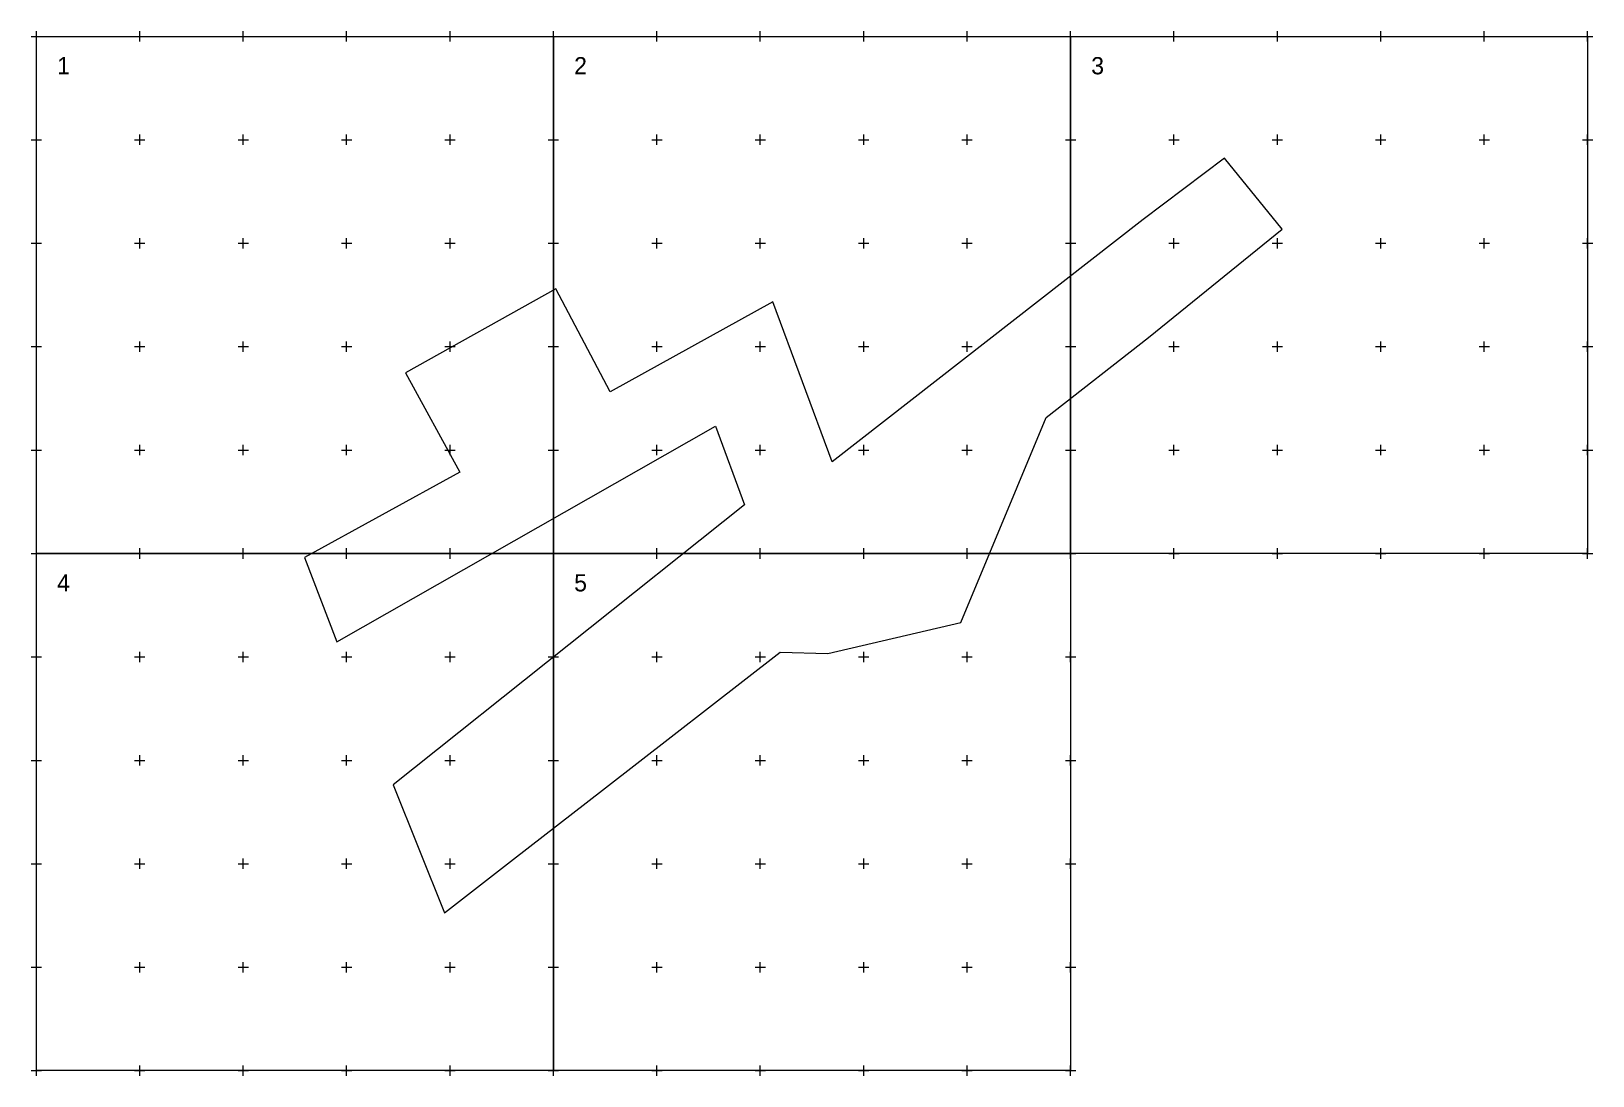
# Model space of a CAD drawing. Header units: metres. Extents: x 247 to 1002, y 13998 to 14502.
import ezdxf
from ezdxf.enums import TextEntityAlignment as Align

# ---------------------------------------------------------------- set-up
doc = ezdxf.new("R2010")
doc.units = ezdxf.units.M
doc.header["$MEASUREMENT"] = 0
for name, color, linetype, lineweight in [('Граница заказа', 7, 'Continuous', 25), ('Координатные кресты', 7, 'Continuous', 25), ('Подписи рамок', 7, 'Continuous', 25), ('Рамки', 7, 'Continuous', 25)]:
    doc.layers.add(name, color=color, linetype=linetype, lineweight=lineweight)
doc.styles.add('Style-RUSSIAN_1251 I 0.00000', font='RUSSIAN_1251.shx')

msp = doc.modelspace()

# ---------------------------------------------------------------- texts
at = {"layer": 'Подписи рамок', "color": 251, "linetype": 'Continuous', "lineweight": 9, "style": 'Style-RUSSIAN_1251 I 0.00000'}
for s, p in [('1', (260, 14490)), ('2', (510, 14490)), ('3', (760, 14490)), ('4', (260, 14240)), ('5', (510, 14240))]:
    msp.add_text(s, height=8.333, dxfattribs=at).set_placement(p, align=Align.TOP_LEFT)

# ---------------------------------------------------------------- blocks, each defined once
blk = doc.blocks.new('KREST')
at = {"layer": 'Координатные кресты', "color": 251, "linetype": 'Continuous', "lineweight": 9}
for p, q in [((-2.5, 0), (2.5, 0)), ((0, -2.5), (0, 2.5))]:
    blk.add_line(p, q, dxfattribs=at)
blk = doc.blocks.new('KREST_1')
at = {"layer": 'Координатные кресты', "color": 251, "linetype": 'Continuous', "lineweight": 9}
for p, q in [((-2.5, 0), (2.5, 0)), ((0, -2.5), (0, 2.5))]:
    blk.add_line(p, q, dxfattribs=at)
blk = doc.blocks.new('KREST_2')
at = {"layer": 'Координатные кресты', "color": 251, "linetype": 'Continuous', "lineweight": 9}
for p, q in [((-2.5, 0), (2.5, 0)), ((0, -2.5), (0, 2.5))]:
    blk.add_line(p, q, dxfattribs=at)
blk = doc.blocks.new('KREST_3')
at = {"layer": 'Координатные кресты', "color": 251, "linetype": 'Continuous', "lineweight": 9}
for p, q in [((-2.5, 0), (2.5, 0)), ((0, -2.5), (0, 2.5))]:
    blk.add_line(p, q, dxfattribs=at)
blk = doc.blocks.new('KREST_4')
at = {"layer": 'Координатные кресты', "color": 251, "linetype": 'Continuous', "lineweight": 9}
for p, q in [((-2.5, 0), (2.5, 0)), ((0, -2.5), (0, 2.5))]:
    blk.add_line(p, q, dxfattribs=at)
blk = doc.blocks.new('KREST_5')
at = {"layer": 'Координатные кресты', "color": 251, "linetype": 'Continuous', "lineweight": 9}
for p, q in [((-2.5, 0), (2.5, 0)), ((0, -2.5), (0, 2.5))]:
    blk.add_line(p, q, dxfattribs=at)
blk = doc.blocks.new('KREST_6')
at = {"layer": 'Координатные кресты', "color": 251, "linetype": 'Continuous', "lineweight": 9}
for p, q in [((-2.5, 0), (2.5, 0)), ((0, -2.5), (0, 2.5))]:
    blk.add_line(p, q, dxfattribs=at)
blk = doc.blocks.new('KREST_7')
at = {"layer": 'Координатные кресты', "color": 251, "linetype": 'Continuous', "lineweight": 9}
for p, q in [((-2.5, 0), (2.5, 0)), ((0, -2.5), (0, 2.5))]:
    blk.add_line(p, q, dxfattribs=at)
blk = doc.blocks.new('KREST_8')
at = {"layer": 'Координатные кресты', "color": 251, "linetype": 'Continuous', "lineweight": 9}
for p, q in [((-2.5, 0), (2.5, 0)), ((0, -2.5), (0, 2.5))]:
    blk.add_line(p, q, dxfattribs=at)
blk = doc.blocks.new('KREST_9')
at = {"layer": 'Координатные кресты', "color": 251, "linetype": 'Continuous', "lineweight": 9}
for p, q in [((-2.5, 0), (2.5, 0)), ((0, -2.5), (0, 2.5))]:
    blk.add_line(p, q, dxfattribs=at)
blk = doc.blocks.new('KREST_10')
at = {"layer": 'Координатные кресты', "color": 251, "linetype": 'Continuous', "lineweight": 9}
for p, q in [((-2.5, 0), (2.5, 0)), ((0, -2.5), (0, 2.5))]:
    blk.add_line(p, q, dxfattribs=at)
blk = doc.blocks.new('KREST_11')
at = {"layer": 'Координатные кресты', "color": 251, "linetype": 'Continuous', "lineweight": 9}
for p, q in [((-2.5, 0), (2.5, 0)), ((0, -2.5), (0, 2.5))]:
    blk.add_line(p, q, dxfattribs=at)
blk = doc.blocks.new('KREST_12')
at = {"layer": 'Координатные кресты', "color": 251, "linetype": 'Continuous', "lineweight": 9}
for p, q in [((-2.5, 0), (2.5, 0)), ((0, -2.5), (0, 2.5))]:
    blk.add_line(p, q, dxfattribs=at)
blk = doc.blocks.new('KREST_13')
at = {"layer": 'Координатные кресты', "color": 251, "linetype": 'Continuous', "lineweight": 9}
for p, q in [((-2.5, 0), (2.5, 0)), ((0, -2.5), (0, 2.5))]:
    blk.add_line(p, q, dxfattribs=at)
blk = doc.blocks.new('KREST_14')
at = {"layer": 'Координатные кресты', "color": 251, "linetype": 'Continuous', "lineweight": 9}
for p, q in [((-2.5, 0), (2.5, 0)), ((0, -2.5), (0, 2.5))]:
    blk.add_line(p, q, dxfattribs=at)
blk = doc.blocks.new('KREST_15')
at = {"layer": 'Координатные кресты', "color": 251, "linetype": 'Continuous', "lineweight": 9}
for p, q in [((-2.5, 0), (2.5, 0)), ((0, -2.5), (0, 2.5))]:
    blk.add_line(p, q, dxfattribs=at)
blk = doc.blocks.new('KREST_16')
at = {"layer": 'Координатные кресты', "color": 251, "linetype": 'Continuous', "lineweight": 9}
for p, q in [((-2.5, 0), (2.5, 0)), ((0, -2.5), (0, 2.5))]:
    blk.add_line(p, q, dxfattribs=at)
blk = doc.blocks.new('KREST_17')
at = {"layer": 'Координатные кресты', "color": 251, "linetype": 'Continuous', "lineweight": 9}
for p, q in [((-2.5, 0), (2.5, 0)), ((0, -2.5), (0, 2.5))]:
    blk.add_line(p, q, dxfattribs=at)
blk = doc.blocks.new('KREST_18')
at = {"layer": 'Координатные кресты', "color": 251, "linetype": 'Continuous', "lineweight": 9}
for p, q in [((-2.5, 0), (2.5, 0)), ((0, -2.5), (0, 2.5))]:
    blk.add_line(p, q, dxfattribs=at)
blk = doc.blocks.new('KREST_19')
at = {"layer": 'Координатные кресты', "color": 251, "linetype": 'Continuous', "lineweight": 9}
for p, q in [((-2.5, 0), (2.5, 0)), ((0, -2.5), (0, 2.5))]:
    blk.add_line(p, q, dxfattribs=at)
blk = doc.blocks.new('KREST_20')
at = {"layer": 'Координатные кресты', "color": 251, "linetype": 'Continuous', "lineweight": 9}
for p, q in [((-2.5, 0), (2.5, 0)), ((0, -2.5), (0, 2.5))]:
    blk.add_line(p, q, dxfattribs=at)
blk = doc.blocks.new('KREST_21')
at = {"layer": 'Координатные кресты', "color": 251, "linetype": 'Continuous', "lineweight": 9}
for p, q in [((-2.5, 0), (2.5, 0)), ((0, -2.5), (0, 2.5))]:
    blk.add_line(p, q, dxfattribs=at)
blk = doc.blocks.new('KREST_22')
at = {"layer": 'Координатные кресты', "color": 251, "linetype": 'Continuous', "lineweight": 9}
for p, q in [((-2.5, 0), (2.5, 0)), ((0, -2.5), (0, 2.5))]:
    blk.add_line(p, q, dxfattribs=at)
blk = doc.blocks.new('KREST_23')
at = {"layer": 'Координатные кресты', "color": 251, "linetype": 'Continuous', "lineweight": 9}
for p, q in [((-2.5, 0), (2.5, 0)), ((0, -2.5), (0, 2.5))]:
    blk.add_line(p, q, dxfattribs=at)
blk = doc.blocks.new('KREST_24')
at = {"layer": 'Координатные кресты', "color": 251, "linetype": 'Continuous', "lineweight": 9}
for p, q in [((-2.5, 0), (2.5, 0)), ((0, -2.5), (0, 2.5))]:
    blk.add_line(p, q, dxfattribs=at)
blk = doc.blocks.new('KREST_25')
at = {"layer": 'Координатные кресты', "color": 251, "linetype": 'Continuous', "lineweight": 9}
for p, q in [((-2.5, 0), (2.5, 0)), ((0, -2.5), (0, 2.5))]:
    blk.add_line(p, q, dxfattribs=at)
blk = doc.blocks.new('KREST_26')
at = {"layer": 'Координатные кресты', "color": 251, "linetype": 'Continuous', "lineweight": 9}
for p, q in [((-2.5, 0), (2.5, 0)), ((0, -2.5), (0, 2.5))]:
    blk.add_line(p, q, dxfattribs=at)
blk = doc.blocks.new('KREST_27')
at = {"layer": 'Координатные кресты', "color": 251, "linetype": 'Continuous', "lineweight": 9}
for p, q in [((-2.5, 0), (2.5, 0)), ((0, -2.5), (0, 2.5))]:
    blk.add_line(p, q, dxfattribs=at)
blk = doc.blocks.new('KREST_28')
at = {"layer": 'Координатные кресты', "color": 251, "linetype": 'Continuous', "lineweight": 9}
for p, q in [((-2.5, 0), (2.5, 0)), ((0, -2.5), (0, 2.5))]:
    blk.add_line(p, q, dxfattribs=at)
blk = doc.blocks.new('KREST_29')
at = {"layer": 'Координатные кресты', "color": 251, "linetype": 'Continuous', "lineweight": 9}
for p, q in [((-2.5, 0), (2.5, 0)), ((0, -2.5), (0, 2.5))]:
    blk.add_line(p, q, dxfattribs=at)
blk = doc.blocks.new('KREST_30')
at = {"layer": 'Координатные кресты', "color": 251, "linetype": 'Continuous', "lineweight": 9}
for p, q in [((-2.5, 0), (2.5, 0)), ((0, -2.5), (0, 2.5))]:
    blk.add_line(p, q, dxfattribs=at)
blk = doc.blocks.new('KREST_31')
at = {"layer": 'Координатные кресты', "color": 251, "linetype": 'Continuous', "lineweight": 9}
for p, q in [((-2.5, 0), (2.5, 0)), ((0, -2.5), (0, 2.5))]:
    blk.add_line(p, q, dxfattribs=at)
blk = doc.blocks.new('KREST_32')
at = {"layer": 'Координатные кресты', "color": 251, "linetype": 'Continuous', "lineweight": 9}
for p, q in [((-2.5, 0), (2.5, 0)), ((0, -2.5), (0, 2.5))]:
    blk.add_line(p, q, dxfattribs=at)
blk = doc.blocks.new('KREST_33')
at = {"layer": 'Координатные кресты', "color": 251, "linetype": 'Continuous', "lineweight": 9}
for p, q in [((-2.5, 0), (2.5, 0)), ((0, -2.5), (0, 2.5))]:
    blk.add_line(p, q, dxfattribs=at)
blk = doc.blocks.new('KREST_34')
at = {"layer": 'Координатные кресты', "color": 251, "linetype": 'Continuous', "lineweight": 9}
for p, q in [((-2.5, 0), (2.5, 0)), ((0, -2.5), (0, 2.5))]:
    blk.add_line(p, q, dxfattribs=at)
blk = doc.blocks.new('KREST_35')
at = {"layer": 'Координатные кресты', "color": 251, "linetype": 'Continuous', "lineweight": 9}
for p, q in [((-2.5, 0), (2.5, 0)), ((0, -2.5), (0, 2.5))]:
    blk.add_line(p, q, dxfattribs=at)
blk = doc.blocks.new('KREST_36')
at = {"layer": 'Координатные кресты', "color": 251, "linetype": 'Continuous', "lineweight": 9}
for p, q in [((-2.5, 0), (2.5, 0)), ((0, -2.5), (0, 2.5))]:
    blk.add_line(p, q, dxfattribs=at)
blk = doc.blocks.new('KREST_37')
at = {"layer": 'Координатные кресты', "color": 251, "linetype": 'Continuous', "lineweight": 9}
for p, q in [((-2.5, 0), (2.5, 0)), ((0, -2.5), (0, 2.5))]:
    blk.add_line(p, q, dxfattribs=at)
blk = doc.blocks.new('KREST_38')
at = {"layer": 'Координатные кресты', "color": 251, "linetype": 'Continuous', "lineweight": 9}
for p, q in [((-2.5, 0), (2.5, 0)), ((0, -2.5), (0, 2.5))]:
    blk.add_line(p, q, dxfattribs=at)
blk = doc.blocks.new('KREST_39')
at = {"layer": 'Координатные кресты', "color": 251, "linetype": 'Continuous', "lineweight": 9}
for p, q in [((-2.5, 0), (2.5, 0)), ((0, -2.5), (0, 2.5))]:
    blk.add_line(p, q, dxfattribs=at)
blk = doc.blocks.new('KREST_40')
at = {"layer": 'Координатные кресты', "color": 251, "linetype": 'Continuous', "lineweight": 9}
for p, q in [((-2.5, 0), (2.5, 0)), ((0, -2.5), (0, 2.5))]:
    blk.add_line(p, q, dxfattribs=at)
blk = doc.blocks.new('KREST_41')
at = {"layer": 'Координатные кресты', "color": 251, "linetype": 'Continuous', "lineweight": 9}
for p, q in [((-2.5, 0), (2.5, 0)), ((0, -2.5), (0, 2.5))]:
    blk.add_line(p, q, dxfattribs=at)
blk = doc.blocks.new('KREST_42')
at = {"layer": 'Координатные кресты', "color": 251, "linetype": 'Continuous', "lineweight": 9}
for p, q in [((-2.5, 0), (2.5, 0)), ((0, -2.5), (0, 2.5))]:
    blk.add_line(p, q, dxfattribs=at)
blk = doc.blocks.new('KREST_43')
at = {"layer": 'Координатные кресты', "color": 251, "linetype": 'Continuous', "lineweight": 9}
for p, q in [((-2.5, 0), (2.5, 0)), ((0, -2.5), (0, 2.5))]:
    blk.add_line(p, q, dxfattribs=at)
blk = doc.blocks.new('KREST_44')
at = {"layer": 'Координатные кресты', "color": 251, "linetype": 'Continuous', "lineweight": 9}
for p, q in [((-2.5, 0), (2.5, 0)), ((0, -2.5), (0, 2.5))]:
    blk.add_line(p, q, dxfattribs=at)
blk = doc.blocks.new('KREST_45')
at = {"layer": 'Координатные кресты', "color": 251, "linetype": 'Continuous', "lineweight": 9}
for p, q in [((-2.5, 0), (2.5, 0)), ((0, -2.5), (0, 2.5))]:
    blk.add_line(p, q, dxfattribs=at)
blk = doc.blocks.new('KREST_46')
at = {"layer": 'Координатные кресты', "color": 251, "linetype": 'Continuous', "lineweight": 9}
for p, q in [((-2.5, 0), (2.5, 0)), ((0, -2.5), (0, 2.5))]:
    blk.add_line(p, q, dxfattribs=at)
blk = doc.blocks.new('KREST_47')
at = {"layer": 'Координатные кресты', "color": 251, "linetype": 'Continuous', "lineweight": 9}
for p, q in [((-2.5, 0), (2.5, 0)), ((0, -2.5), (0, 2.5))]:
    blk.add_line(p, q, dxfattribs=at)
blk = doc.blocks.new('KREST_48')
at = {"layer": 'Координатные кресты', "color": 251, "linetype": 'Continuous', "lineweight": 9}
for p, q in [((-2.5, 0), (2.5, 0)), ((0, -2.5), (0, 2.5))]:
    blk.add_line(p, q, dxfattribs=at)
blk = doc.blocks.new('KREST_49')
at = {"layer": 'Координатные кресты', "color": 251, "linetype": 'Continuous', "lineweight": 9}
for p, q in [((-2.5, 0), (2.5, 0)), ((0, -2.5), (0, 2.5))]:
    blk.add_line(p, q, dxfattribs=at)
blk = doc.blocks.new('KREST_50')
at = {"layer": 'Координатные кресты', "color": 251, "linetype": 'Continuous', "lineweight": 9}
for p, q in [((-2.5, 0), (2.5, 0)), ((0, -2.5), (0, 2.5))]:
    blk.add_line(p, q, dxfattribs=at)
blk = doc.blocks.new('KREST_51')
at = {"layer": 'Координатные кресты', "color": 251, "linetype": 'Continuous', "lineweight": 9}
for p, q in [((-2.5, 0), (2.5, 0)), ((0, -2.5), (0, 2.5))]:
    blk.add_line(p, q, dxfattribs=at)
blk = doc.blocks.new('KREST_52')
at = {"layer": 'Координатные кресты', "color": 251, "linetype": 'Continuous', "lineweight": 9}
for p, q in [((-2.5, 0), (2.5, 0)), ((0, -2.5), (0, 2.5))]:
    blk.add_line(p, q, dxfattribs=at)
blk = doc.blocks.new('KREST_53')
at = {"layer": 'Координатные кресты', "color": 251, "linetype": 'Continuous', "lineweight": 9}
for p, q in [((-2.5, 0), (2.5, 0)), ((0, -2.5), (0, 2.5))]:
    blk.add_line(p, q, dxfattribs=at)
blk = doc.blocks.new('KREST_54')
at = {"layer": 'Координатные кресты', "color": 251, "linetype": 'Continuous', "lineweight": 9}
for p, q in [((-2.5, 0), (2.5, 0)), ((0, -2.5), (0, 2.5))]:
    blk.add_line(p, q, dxfattribs=at)
blk = doc.blocks.new('KREST_55')
at = {"layer": 'Координатные кресты', "color": 251, "linetype": 'Continuous', "lineweight": 9}
for p, q in [((-2.5, 0), (2.5, 0)), ((0, -2.5), (0, 2.5))]:
    blk.add_line(p, q, dxfattribs=at)
blk = doc.blocks.new('KREST_56')
at = {"layer": 'Координатные кресты', "color": 251, "linetype": 'Continuous', "lineweight": 9}
for p, q in [((-2.5, 0), (2.5, 0)), ((0, -2.5), (0, 2.5))]:
    blk.add_line(p, q, dxfattribs=at)
blk = doc.blocks.new('KREST_57')
at = {"layer": 'Координатные кресты', "color": 251, "linetype": 'Continuous', "lineweight": 9}
for p, q in [((-2.5, 0), (2.5, 0)), ((0, -2.5), (0, 2.5))]:
    blk.add_line(p, q, dxfattribs=at)
blk = doc.blocks.new('KREST_58')
at = {"layer": 'Координатные кресты', "color": 251, "linetype": 'Continuous', "lineweight": 9}
for p, q in [((-2.5, 0), (2.5, 0)), ((0, -2.5), (0, 2.5))]:
    blk.add_line(p, q, dxfattribs=at)
blk = doc.blocks.new('KREST_59')
at = {"layer": 'Координатные кресты', "color": 251, "linetype": 'Continuous', "lineweight": 9}
for p, q in [((-2.5, 0), (2.5, 0)), ((0, -2.5), (0, 2.5))]:
    blk.add_line(p, q, dxfattribs=at)
blk = doc.blocks.new('KREST_60')
at = {"layer": 'Координатные кресты', "color": 251, "linetype": 'Continuous', "lineweight": 9}
for p, q in [((-2.5, 0), (2.5, 0)), ((0, -2.5), (0, 2.5))]:
    blk.add_line(p, q, dxfattribs=at)
blk = doc.blocks.new('KREST_61')
at = {"layer": 'Координатные кресты', "color": 251, "linetype": 'Continuous', "lineweight": 9}
for p, q in [((-2.5, 0), (2.5, 0)), ((0, -2.5), (0, 2.5))]:
    blk.add_line(p, q, dxfattribs=at)
blk = doc.blocks.new('KREST_62')
at = {"layer": 'Координатные кресты', "color": 251, "linetype": 'Continuous', "lineweight": 9}
for p, q in [((-2.5, 0), (2.5, 0)), ((0, -2.5), (0, 2.5))]:
    blk.add_line(p, q, dxfattribs=at)
blk = doc.blocks.new('KREST_63')
at = {"layer": 'Координатные кресты', "color": 251, "linetype": 'Continuous', "lineweight": 9}
for p, q in [((-2.5, 0), (2.5, 0)), ((0, -2.5), (0, 2.5))]:
    blk.add_line(p, q, dxfattribs=at)
blk = doc.blocks.new('KREST_64')
at = {"layer": 'Координатные кресты', "color": 251, "linetype": 'Continuous', "lineweight": 9}
for p, q in [((-2.5, 0), (2.5, 0)), ((0, -2.5), (0, 2.5))]:
    blk.add_line(p, q, dxfattribs=at)
blk = doc.blocks.new('KREST_65')
at = {"layer": 'Координатные кресты', "color": 251, "linetype": 'Continuous', "lineweight": 9}
for p, q in [((-2.5, 0), (2.5, 0)), ((0, -2.5), (0, 2.5))]:
    blk.add_line(p, q, dxfattribs=at)
blk = doc.blocks.new('KREST_66')
at = {"layer": 'Координатные кресты', "color": 251, "linetype": 'Continuous', "lineweight": 9}
for p, q in [((-2.5, 0), (2.5, 0)), ((0, -2.5), (0, 2.5))]:
    blk.add_line(p, q, dxfattribs=at)
blk = doc.blocks.new('KREST_67')
at = {"layer": 'Координатные кресты', "color": 251, "linetype": 'Continuous', "lineweight": 9}
for p, q in [((-2.5, 0), (2.5, 0)), ((0, -2.5), (0, 2.5))]:
    blk.add_line(p, q, dxfattribs=at)
blk = doc.blocks.new('KREST_68')
at = {"layer": 'Координатные кресты', "color": 251, "linetype": 'Continuous', "lineweight": 9}
for p, q in [((-2.5, 0), (2.5, 0)), ((0, -2.5), (0, 2.5))]:
    blk.add_line(p, q, dxfattribs=at)
blk = doc.blocks.new('KREST_69')
at = {"layer": 'Координатные кресты', "color": 251, "linetype": 'Continuous', "lineweight": 9}
for p, q in [((-2.5, 0), (2.5, 0)), ((0, -2.5), (0, 2.5))]:
    blk.add_line(p, q, dxfattribs=at)
blk = doc.blocks.new('KREST_70')
at = {"layer": 'Координатные кресты', "color": 251, "linetype": 'Continuous', "lineweight": 9}
for p, q in [((-2.5, 0), (2.5, 0)), ((0, -2.5), (0, 2.5))]:
    blk.add_line(p, q, dxfattribs=at)
blk = doc.blocks.new('KREST_71')
at = {"layer": 'Координатные кресты', "color": 251, "linetype": 'Continuous', "lineweight": 9}
for p, q in [((-2.5, 0), (2.5, 0)), ((0, -2.5), (0, 2.5))]:
    blk.add_line(p, q, dxfattribs=at)
blk = doc.blocks.new('KREST_72')
at = {"layer": 'Координатные кресты', "color": 251, "linetype": 'Continuous', "lineweight": 9}
for p, q in [((-2.5, 0), (2.5, 0)), ((0, -2.5), (0, 2.5))]:
    blk.add_line(p, q, dxfattribs=at)
blk = doc.blocks.new('KREST_73')
at = {"layer": 'Координатные кресты', "color": 251, "linetype": 'Continuous', "lineweight": 9}
for p, q in [((-2.5, 0), (2.5, 0)), ((0, -2.5), (0, 2.5))]:
    blk.add_line(p, q, dxfattribs=at)
blk = doc.blocks.new('KREST_74')
at = {"layer": 'Координатные кресты', "color": 251, "linetype": 'Continuous', "lineweight": 9}
for p, q in [((-2.5, 0), (2.5, 0)), ((0, -2.5), (0, 2.5))]:
    blk.add_line(p, q, dxfattribs=at)
blk = doc.blocks.new('KREST_75')
at = {"layer": 'Координатные кресты', "color": 251, "linetype": 'Continuous', "lineweight": 9}
for p, q in [((-2.5, 0), (2.5, 0)), ((0, -2.5), (0, 2.5))]:
    blk.add_line(p, q, dxfattribs=at)
blk = doc.blocks.new('KREST_76')
at = {"layer": 'Координатные кресты', "color": 251, "linetype": 'Continuous', "lineweight": 9}
for p, q in [((-2.5, 0), (2.5, 0)), ((0, -2.5), (0, 2.5))]:
    blk.add_line(p, q, dxfattribs=at)
blk = doc.blocks.new('KREST_77')
at = {"layer": 'Координатные кресты', "color": 251, "linetype": 'Continuous', "lineweight": 9}
for p, q in [((-2.5, 0), (2.5, 0)), ((0, -2.5), (0, 2.5))]:
    blk.add_line(p, q, dxfattribs=at)
blk = doc.blocks.new('KREST_78')
at = {"layer": 'Координатные кресты', "color": 251, "linetype": 'Continuous', "lineweight": 9}
for p, q in [((-2.5, 0), (2.5, 0)), ((0, -2.5), (0, 2.5))]:
    blk.add_line(p, q, dxfattribs=at)
blk = doc.blocks.new('KREST_79')
at = {"layer": 'Координатные кресты', "color": 251, "linetype": 'Continuous', "lineweight": 9}
for p, q in [((-2.5, 0), (2.5, 0)), ((0, -2.5), (0, 2.5))]:
    blk.add_line(p, q, dxfattribs=at)
blk = doc.blocks.new('KREST_80')
at = {"layer": 'Координатные кресты', "color": 251, "linetype": 'Continuous', "lineweight": 9}
for p, q in [((-2.5, 0), (2.5, 0)), ((0, -2.5), (0, 2.5))]:
    blk.add_line(p, q, dxfattribs=at)
blk = doc.blocks.new('KREST_81')
at = {"layer": 'Координатные кресты', "color": 251, "linetype": 'Continuous', "lineweight": 9}
for p, q in [((-2.5, 0), (2.5, 0)), ((0, -2.5), (0, 2.5))]:
    blk.add_line(p, q, dxfattribs=at)
blk = doc.blocks.new('KREST_82')
at = {"layer": 'Координатные кресты', "color": 251, "linetype": 'Continuous', "lineweight": 9}
for p, q in [((-2.5, 0), (2.5, 0)), ((0, -2.5), (0, 2.5))]:
    blk.add_line(p, q, dxfattribs=at)
blk = doc.blocks.new('KREST_83')
at = {"layer": 'Координатные кресты', "color": 251, "linetype": 'Continuous', "lineweight": 9}
for p, q in [((-2.5, 0), (2.5, 0)), ((0, -2.5), (0, 2.5))]:
    blk.add_line(p, q, dxfattribs=at)
blk = doc.blocks.new('KREST_84')
at = {"layer": 'Координатные кресты', "color": 251, "linetype": 'Continuous', "lineweight": 9}
for p, q in [((-2.5, 0), (2.5, 0)), ((0, -2.5), (0, 2.5))]:
    blk.add_line(p, q, dxfattribs=at)
blk = doc.blocks.new('KREST_85')
at = {"layer": 'Координатные кресты', "color": 251, "linetype": 'Continuous', "lineweight": 9}
for p, q in [((-2.5, 0), (2.5, 0)), ((0, -2.5), (0, 2.5))]:
    blk.add_line(p, q, dxfattribs=at)
blk = doc.blocks.new('KREST_86')
at = {"layer": 'Координатные кресты', "color": 251, "linetype": 'Continuous', "lineweight": 9}
for p, q in [((-2.5, 0), (2.5, 0)), ((0, -2.5), (0, 2.5))]:
    blk.add_line(p, q, dxfattribs=at)
blk = doc.blocks.new('KREST_87')
at = {"layer": 'Координатные кресты', "color": 251, "linetype": 'Continuous', "lineweight": 9}
for p, q in [((-2.5, 0), (2.5, 0)), ((0, -2.5), (0, 2.5))]:
    blk.add_line(p, q, dxfattribs=at)
blk = doc.blocks.new('KREST_88')
at = {"layer": 'Координатные кресты', "color": 251, "linetype": 'Continuous', "lineweight": 9}
for p, q in [((-2.5, 0), (2.5, 0)), ((0, -2.5), (0, 2.5))]:
    blk.add_line(p, q, dxfattribs=at)
blk = doc.blocks.new('KREST_89')
at = {"layer": 'Координатные кресты', "color": 251, "linetype": 'Continuous', "lineweight": 9}
for p, q in [((-2.5, 0), (2.5, 0)), ((0, -2.5), (0, 2.5))]:
    blk.add_line(p, q, dxfattribs=at)
blk = doc.blocks.new('KREST_90')
at = {"layer": 'Координатные кресты', "color": 251, "linetype": 'Continuous', "lineweight": 9}
for p, q in [((-2.5, 0), (2.5, 0)), ((0, -2.5), (0, 2.5))]:
    blk.add_line(p, q, dxfattribs=at)
blk = doc.blocks.new('KREST_91')
at = {"layer": 'Координатные кресты', "color": 251, "linetype": 'Continuous', "lineweight": 9}
for p, q in [((-2.5, 0), (2.5, 0)), ((0, -2.5), (0, 2.5))]:
    blk.add_line(p, q, dxfattribs=at)
blk = doc.blocks.new('KREST_92')
at = {"layer": 'Координатные кресты', "color": 251, "linetype": 'Continuous', "lineweight": 9}
for p, q in [((-2.5, 0), (2.5, 0)), ((0, -2.5), (0, 2.5))]:
    blk.add_line(p, q, dxfattribs=at)
blk = doc.blocks.new('KREST_93')
at = {"layer": 'Координатные кресты', "color": 251, "linetype": 'Continuous', "lineweight": 9}
for p, q in [((-2.5, 0), (2.5, 0)), ((0, -2.5), (0, 2.5))]:
    blk.add_line(p, q, dxfattribs=at)
blk = doc.blocks.new('KREST_94')
at = {"layer": 'Координатные кресты', "color": 251, "linetype": 'Continuous', "lineweight": 9}
for p, q in [((-2.5, 0), (2.5, 0)), ((0, -2.5), (0, 2.5))]:
    blk.add_line(p, q, dxfattribs=at)
blk = doc.blocks.new('KREST_95')
at = {"layer": 'Координатные кресты', "color": 251, "linetype": 'Continuous', "lineweight": 9}
for p, q in [((-2.5, 0), (2.5, 0)), ((0, -2.5), (0, 2.5))]:
    blk.add_line(p, q, dxfattribs=at)
blk = doc.blocks.new('KREST_96')
at = {"layer": 'Координатные кресты', "color": 251, "linetype": 'Continuous', "lineweight": 9}
for p, q in [((-2.5, 0), (2.5, 0)), ((0, -2.5), (0, 2.5))]:
    blk.add_line(p, q, dxfattribs=at)
blk = doc.blocks.new('KREST_97')
at = {"layer": 'Координатные кресты', "color": 251, "linetype": 'Continuous', "lineweight": 9}
for p, q in [((-2.5, 0), (2.5, 0)), ((0, -2.5), (0, 2.5))]:
    blk.add_line(p, q, dxfattribs=at)
blk = doc.blocks.new('KREST_98')
at = {"layer": 'Координатные кресты', "color": 251, "linetype": 'Continuous', "lineweight": 9}
for p, q in [((-2.5, 0), (2.5, 0)), ((0, -2.5), (0, 2.5))]:
    blk.add_line(p, q, dxfattribs=at)
blk = doc.blocks.new('KREST_99')
at = {"layer": 'Координатные кресты', "color": 251, "linetype": 'Continuous', "lineweight": 9}
for p, q in [((-2.5, 0), (2.5, 0)), ((0, -2.5), (0, 2.5))]:
    blk.add_line(p, q, dxfattribs=at)
blk = doc.blocks.new('KREST_100')
at = {"layer": 'Координатные кресты', "color": 251, "linetype": 'Continuous', "lineweight": 9}
for p, q in [((-2.5, 0), (2.5, 0)), ((0, -2.5), (0, 2.5))]:
    blk.add_line(p, q, dxfattribs=at)
blk = doc.blocks.new('KREST_101')
at = {"layer": 'Координатные кресты', "color": 251, "linetype": 'Continuous', "lineweight": 9}
for p, q in [((-2.5, 0), (2.5, 0)), ((0, -2.5), (0, 2.5))]:
    blk.add_line(p, q, dxfattribs=at)
blk = doc.blocks.new('KREST_102')
at = {"layer": 'Координатные кресты', "color": 251, "linetype": 'Continuous', "lineweight": 9}
for p, q in [((-2.5, 0), (2.5, 0)), ((0, -2.5), (0, 2.5))]:
    blk.add_line(p, q, dxfattribs=at)
blk = doc.blocks.new('KREST_103')
at = {"layer": 'Координатные кресты', "color": 251, "linetype": 'Continuous', "lineweight": 9}
for p, q in [((-2.5, 0), (2.5, 0)), ((0, -2.5), (0, 2.5))]:
    blk.add_line(p, q, dxfattribs=at)
blk = doc.blocks.new('KREST_104')
at = {"layer": 'Координатные кресты', "color": 251, "linetype": 'Continuous', "lineweight": 9}
for p, q in [((-2.5, 0), (2.5, 0)), ((0, -2.5), (0, 2.5))]:
    blk.add_line(p, q, dxfattribs=at)
blk = doc.blocks.new('KREST_105')
at = {"layer": 'Координатные кресты', "color": 251, "linetype": 'Continuous', "lineweight": 9}
for p, q in [((-2.5, 0), (2.5, 0)), ((0, -2.5), (0, 2.5))]:
    blk.add_line(p, q, dxfattribs=at)
blk = doc.blocks.new('KREST_106')
at = {"layer": 'Координатные кресты', "color": 251, "linetype": 'Continuous', "lineweight": 9}
for p, q in [((-2.5, 0), (2.5, 0)), ((0, -2.5), (0, 2.5))]:
    blk.add_line(p, q, dxfattribs=at)
blk = doc.blocks.new('KREST_107')
at = {"layer": 'Координатные кресты', "color": 251, "linetype": 'Continuous', "lineweight": 9}
for p, q in [((-2.5, 0), (2.5, 0)), ((0, -2.5), (0, 2.5))]:
    blk.add_line(p, q, dxfattribs=at)
blk = doc.blocks.new('KREST_108')
at = {"layer": 'Координатные кресты', "color": 251, "linetype": 'Continuous', "lineweight": 9}
for p, q in [((-2.5, 0), (2.5, 0)), ((0, -2.5), (0, 2.5))]:
    blk.add_line(p, q, dxfattribs=at)
blk = doc.blocks.new('KREST_109')
at = {"layer": 'Координатные кресты', "color": 251, "linetype": 'Continuous', "lineweight": 9}
for p, q in [((-2.5, 0), (2.5, 0)), ((0, -2.5), (0, 2.5))]:
    blk.add_line(p, q, dxfattribs=at)
blk = doc.blocks.new('KREST_110')
at = {"layer": 'Координатные кресты', "color": 251, "linetype": 'Continuous', "lineweight": 9}
for p, q in [((-2.5, 0), (2.5, 0)), ((0, -2.5), (0, 2.5))]:
    blk.add_line(p, q, dxfattribs=at)
blk = doc.blocks.new('KREST_111')
at = {"layer": 'Координатные кресты', "color": 251, "linetype": 'Continuous', "lineweight": 9}
for p, q in [((-2.5, 0), (2.5, 0)), ((0, -2.5), (0, 2.5))]:
    blk.add_line(p, q, dxfattribs=at)
blk = doc.blocks.new('KREST_112')
at = {"layer": 'Координатные кресты', "color": 251, "linetype": 'Continuous', "lineweight": 9}
for p, q in [((-2.5, 0), (2.5, 0)), ((0, -2.5), (0, 2.5))]:
    blk.add_line(p, q, dxfattribs=at)
blk = doc.blocks.new('KREST_113')
at = {"layer": 'Координатные кресты', "color": 251, "linetype": 'Continuous', "lineweight": 9}
for p, q in [((-2.5, 0), (2.5, 0)), ((0, -2.5), (0, 2.5))]:
    blk.add_line(p, q, dxfattribs=at)
blk = doc.blocks.new('KREST_114')
at = {"layer": 'Координатные кресты', "color": 251, "linetype": 'Continuous', "lineweight": 9}
for p, q in [((-2.5, 0), (2.5, 0)), ((0, -2.5), (0, 2.5))]:
    blk.add_line(p, q, dxfattribs=at)
blk = doc.blocks.new('KREST_115')
at = {"layer": 'Координатные кресты', "color": 251, "linetype": 'Continuous', "lineweight": 9}
for p, q in [((-2.5, 0), (2.5, 0)), ((0, -2.5), (0, 2.5))]:
    blk.add_line(p, q, dxfattribs=at)
blk = doc.blocks.new('KREST_116')
at = {"layer": 'Координатные кресты', "color": 251, "linetype": 'Continuous', "lineweight": 9}
for p, q in [((-2.5, 0), (2.5, 0)), ((0, -2.5), (0, 2.5))]:
    blk.add_line(p, q, dxfattribs=at)
blk = doc.blocks.new('KREST_117')
at = {"layer": 'Координатные кресты', "color": 251, "linetype": 'Continuous', "lineweight": 9}
for p, q in [((-2.5, 0), (2.5, 0)), ((0, -2.5), (0, 2.5))]:
    blk.add_line(p, q, dxfattribs=at)
blk = doc.blocks.new('KREST_118')
at = {"layer": 'Координатные кресты', "color": 251, "linetype": 'Continuous', "lineweight": 9}
for p, q in [((-2.5, 0), (2.5, 0)), ((0, -2.5), (0, 2.5))]:
    blk.add_line(p, q, dxfattribs=at)
blk = doc.blocks.new('KREST_119')
at = {"layer": 'Координатные кресты', "color": 251, "linetype": 'Continuous', "lineweight": 9}
for p, q in [((-2.5, 0), (2.5, 0)), ((0, -2.5), (0, 2.5))]:
    blk.add_line(p, q, dxfattribs=at)
blk = doc.blocks.new('KREST_120')
at = {"layer": 'Координатные кресты', "color": 251, "linetype": 'Continuous', "lineweight": 9}
for p, q in [((-2.5, 0), (2.5, 0)), ((0, -2.5), (0, 2.5))]:
    blk.add_line(p, q, dxfattribs=at)
blk = doc.blocks.new('KREST_121')
at = {"layer": 'Координатные кресты', "color": 251, "linetype": 'Continuous', "lineweight": 9}
for p, q in [((-2.5, 0), (2.5, 0)), ((0, -2.5), (0, 2.5))]:
    blk.add_line(p, q, dxfattribs=at)
blk = doc.blocks.new('KREST_122')
at = {"layer": 'Координатные кресты', "color": 251, "linetype": 'Continuous', "lineweight": 9}
for p, q in [((-2.5, 0), (2.5, 0)), ((0, -2.5), (0, 2.5))]:
    blk.add_line(p, q, dxfattribs=at)
blk = doc.blocks.new('KREST_123')
at = {"layer": 'Координатные кресты', "color": 251, "linetype": 'Continuous', "lineweight": 9}
for p, q in [((-2.5, 0), (2.5, 0)), ((0, -2.5), (0, 2.5))]:
    blk.add_line(p, q, dxfattribs=at)
blk = doc.blocks.new('KREST_124')
at = {"layer": 'Координатные кресты', "color": 251, "linetype": 'Continuous', "lineweight": 9}
for p, q in [((-2.5, 0), (2.5, 0)), ((0, -2.5), (0, 2.5))]:
    blk.add_line(p, q, dxfattribs=at)
blk = doc.blocks.new('KREST_125')
at = {"layer": 'Координатные кресты', "color": 251, "linetype": 'Continuous', "lineweight": 9}
for p, q in [((-2.5, 0), (2.5, 0)), ((0, -2.5), (0, 2.5))]:
    blk.add_line(p, q, dxfattribs=at)
blk = doc.blocks.new('KREST_126')
at = {"layer": 'Координатные кресты', "color": 251, "linetype": 'Continuous', "lineweight": 9}
for p, q in [((-2.5, 0), (2.5, 0)), ((0, -2.5), (0, 2.5))]:
    blk.add_line(p, q, dxfattribs=at)
blk = doc.blocks.new('KREST_127')
at = {"layer": 'Координатные кресты', "color": 251, "linetype": 'Continuous', "lineweight": 9}
for p, q in [((-2.5, 0), (2.5, 0)), ((0, -2.5), (0, 2.5))]:
    blk.add_line(p, q, dxfattribs=at)
blk = doc.blocks.new('KREST_128')
at = {"layer": 'Координатные кресты', "color": 251, "linetype": 'Continuous', "lineweight": 9}
for p, q in [((-2.5, 0), (2.5, 0)), ((0, -2.5), (0, 2.5))]:
    blk.add_line(p, q, dxfattribs=at)
blk = doc.blocks.new('KREST_129')
at = {"layer": 'Координатные кресты', "color": 251, "linetype": 'Continuous', "lineweight": 9}
for p, q in [((-2.5, 0), (2.5, 0)), ((0, -2.5), (0, 2.5))]:
    blk.add_line(p, q, dxfattribs=at)
blk = doc.blocks.new('KREST_130')
at = {"layer": 'Координатные кресты', "color": 251, "linetype": 'Continuous', "lineweight": 9}
for p, q in [((-2.5, 0), (2.5, 0)), ((0, -2.5), (0, 2.5))]:
    blk.add_line(p, q, dxfattribs=at)
blk = doc.blocks.new('KREST_131')
at = {"layer": 'Координатные кресты', "color": 251, "linetype": 'Continuous', "lineweight": 9}
for p, q in [((-2.5, 0), (2.5, 0)), ((0, -2.5), (0, 2.5))]:
    blk.add_line(p, q, dxfattribs=at)
blk = doc.blocks.new('KREST_132')
at = {"layer": 'Координатные кресты', "color": 251, "linetype": 'Continuous', "lineweight": 9}
for p, q in [((-2.5, 0), (2.5, 0)), ((0, -2.5), (0, 2.5))]:
    blk.add_line(p, q, dxfattribs=at)
blk = doc.blocks.new('KREST_133')
at = {"layer": 'Координатные кресты', "color": 251, "linetype": 'Continuous', "lineweight": 9}
for p, q in [((-2.5, 0), (2.5, 0)), ((0, -2.5), (0, 2.5))]:
    blk.add_line(p, q, dxfattribs=at)
blk = doc.blocks.new('KREST_134')
at = {"layer": 'Координатные кресты', "color": 251, "linetype": 'Continuous', "lineweight": 9}
for p, q in [((-2.5, 0), (2.5, 0)), ((0, -2.5), (0, 2.5))]:
    blk.add_line(p, q, dxfattribs=at)
blk = doc.blocks.new('KREST_135')
at = {"layer": 'Координатные кресты', "color": 251, "linetype": 'Continuous', "lineweight": 9}
for p, q in [((-2.5, 0), (2.5, 0)), ((0, -2.5), (0, 2.5))]:
    blk.add_line(p, q, dxfattribs=at)
blk = doc.blocks.new('KREST_136')
at = {"layer": 'Координатные кресты', "color": 251, "linetype": 'Continuous', "lineweight": 9}
for p, q in [((-2.5, 0), (2.5, 0)), ((0, -2.5), (0, 2.5))]:
    blk.add_line(p, q, dxfattribs=at)
blk = doc.blocks.new('KREST_137')
at = {"layer": 'Координатные кресты', "color": 251, "linetype": 'Continuous', "lineweight": 9}
for p, q in [((-2.5, 0), (2.5, 0)), ((0, -2.5), (0, 2.5))]:
    blk.add_line(p, q, dxfattribs=at)
blk = doc.blocks.new('KREST_138')
at = {"layer": 'Координатные кресты', "color": 251, "linetype": 'Continuous', "lineweight": 9}
for p, q in [((-2.5, 0), (2.5, 0)), ((0, -2.5), (0, 2.5))]:
    blk.add_line(p, q, dxfattribs=at)
blk = doc.blocks.new('KREST_139')
at = {"layer": 'Координатные кресты', "color": 251, "linetype": 'Continuous', "lineweight": 9}
for p, q in [((-2.5, 0), (2.5, 0)), ((0, -2.5), (0, 2.5))]:
    blk.add_line(p, q, dxfattribs=at)
blk = doc.blocks.new('KREST_140')
at = {"layer": 'Координатные кресты', "color": 251, "linetype": 'Continuous', "lineweight": 9}
for p, q in [((-2.5, 0), (2.5, 0)), ((0, -2.5), (0, 2.5))]:
    blk.add_line(p, q, dxfattribs=at)
blk = doc.blocks.new('KREST_141')
at = {"layer": 'Координатные кресты', "color": 251, "linetype": 'Continuous', "lineweight": 9}
for p, q in [((-2.5, 0), (2.5, 0)), ((0, -2.5), (0, 2.5))]:
    blk.add_line(p, q, dxfattribs=at)
blk = doc.blocks.new('KREST_142')
at = {"layer": 'Координатные кресты', "color": 251, "linetype": 'Continuous', "lineweight": 9}
for p, q in [((-2.5, 0), (2.5, 0)), ((0, -2.5), (0, 2.5))]:
    blk.add_line(p, q, dxfattribs=at)
blk = doc.blocks.new('KREST_143')
at = {"layer": 'Координатные кресты', "color": 251, "linetype": 'Continuous', "lineweight": 9}
for p, q in [((-2.5, 0), (2.5, 0)), ((0, -2.5), (0, 2.5))]:
    blk.add_line(p, q, dxfattribs=at)
blk = doc.blocks.new('KREST_144')
at = {"layer": 'Координатные кресты', "color": 251, "linetype": 'Continuous', "lineweight": 9}
for p, q in [((-2.5, 0), (2.5, 0)), ((0, -2.5), (0, 2.5))]:
    blk.add_line(p, q, dxfattribs=at)
blk = doc.blocks.new('KREST_145')
at = {"layer": 'Координатные кресты', "color": 251, "linetype": 'Continuous', "lineweight": 9}
for p, q in [((-2.5, 0), (2.5, 0)), ((0, -2.5), (0, 2.5))]:
    blk.add_line(p, q, dxfattribs=at)
blk = doc.blocks.new('KREST_146')
at = {"layer": 'Координатные кресты', "color": 251, "linetype": 'Continuous', "lineweight": 9}
for p, q in [((-2.5, 0), (2.5, 0)), ((0, -2.5), (0, 2.5))]:
    blk.add_line(p, q, dxfattribs=at)
blk = doc.blocks.new('KREST_147')
at = {"layer": 'Координатные кресты', "color": 251, "linetype": 'Continuous', "lineweight": 9}
for p, q in [((-2.5, 0), (2.5, 0)), ((0, -2.5), (0, 2.5))]:
    blk.add_line(p, q, dxfattribs=at)
blk = doc.blocks.new('KREST_148')
at = {"layer": 'Координатные кресты', "color": 251, "linetype": 'Continuous', "lineweight": 9}
for p, q in [((-2.5, 0), (2.5, 0)), ((0, -2.5), (0, 2.5))]:
    blk.add_line(p, q, dxfattribs=at)
blk = doc.blocks.new('KREST_149')
at = {"layer": 'Координатные кресты', "color": 251, "linetype": 'Continuous', "lineweight": 9}
for p, q in [((-2.5, 0), (2.5, 0)), ((0, -2.5), (0, 2.5))]:
    blk.add_line(p, q, dxfattribs=at)
blk = doc.blocks.new('KREST_150')
at = {"layer": 'Координатные кресты', "color": 251, "linetype": 'Continuous', "lineweight": 9}
for p, q in [((-2.5, 0), (2.5, 0)), ((0, -2.5), (0, 2.5))]:
    blk.add_line(p, q, dxfattribs=at)

# ---------------------------------------------------------------- linework, layer by layer
at = {"layer": 'Граница заказа', "color": 251, "linetype": 'Continuous', "lineweight": 9, "flags": 128}
msp.add_lwpolyline([(852.308, 14406.766), (824.452, 14441.182), (785.155, 14411.462), (634.709, 14294.349), (606.046, 14371.66), (527.412, 14328.179), (501.156, 14377.897), (428.418, 14337.398), (454.776, 14289.329), (379.663, 14248.143), (395.242, 14207.374), (578.29, 14311.568), (592.293, 14273.554), (422.575, 14138.235), (447.352, 14076.233), (480.725, 14102.173), (523.729, 14135.599), (609.547, 14202.303), (632.714, 14201.697), (696.953, 14216.611), (738.192, 14315.779), (787.682, 14354.458), (852.308, 14406.766)], dxfattribs=at)
at = {"layer": 'Рамки', "color": 251, "linetype": 'Continuous', "lineweight": 9, "flags": 128}
for points in [[(250, 14250), (250, 14500), (500, 14500), (500, 14250), (250, 14250)], [(500, 14250), (500, 14500), (750, 14500), (750, 14250), (500, 14250)], [(750, 14250), (750, 14500), (1000, 14500), (1000, 14250), (750, 14250)], [(250, 14000), (250, 14250), (500, 14250), (500, 14000), (250, 14000)], [(500, 14000), (500, 14250), (750, 14250), (750, 14000), (500, 14000)]]:
    msp.add_lwpolyline(points, dxfattribs=at)

# ---------------------------------------------------------------- block references
at = {"layer": 'Координатные кресты', "color": 251, "linetype": 'Continuous', "lineweight": 9}
for name, p in [('KREST_5', (250, 14500)), ('KREST_11', (300, 14500)), ('KREST_17', (350, 14500)), ('KREST_23', (400, 14500)), ('KREST_29', (450, 14500)), ('KREST_35', (500, 14500)), ('KREST_41', (550, 14500)), ('KREST_47', (600, 14500)), ('KREST_53', (650, 14500)), ('KREST_59', (700, 14500)), ('KREST_65', (750, 14500)), ('KREST_71', (800, 14500)), ('KREST_77', (850, 14500)), ('KREST_83', (900, 14500)), ('KREST_89', (950, 14500)), ('KREST_95', (1000, 14500)), ('KREST_4', (250, 14450)), ('KREST_10', (300, 14450)), ('KREST_16', (350, 14450)), ('KREST_22', (400, 14450)), ('KREST_28', (450, 14450)), ('KREST_34', (500, 14450)), ('KREST_40', (550, 14450)), ('KREST_46', (600, 14450)), ('KREST_52', (650, 14450)), ('KREST_58', (700, 14450)), ('KREST_64', (750, 14450)), ('KREST_70', (800, 14450)), ('KREST_76', (850, 14450)), ('KREST_82', (900, 14450)), ('KREST_88', (950, 14450)), ('KREST_94', (1000, 14450)), ('KREST_3', (250, 14400)), ('KREST_9', (300, 14400)), ('KREST_15', (350, 14400)), ('KREST_21', (400, 14400)), ('KREST_27', (450, 14400)), ('KREST_33', (500, 14400)), ('KREST_39', (550, 14400)), ('KREST_45', (600, 14400)), ('KREST_51', (650, 14400)), ('KREST_57', (700, 14400)), ('KREST_63', (750, 14400)), ('KREST_69', (800, 14400)), ('KREST_75', (850, 14400)), ('KREST_81', (900, 14400)), ('KREST_87', (950, 14400)), ('KREST_93', (1000, 14400)), ('KREST_2', (250, 14350)), ('KREST_8', (300, 14350)), ('KREST_14', (350, 14350)), ('KREST_20', (400, 14350)), ('KREST_26', (450, 14350)), ('KREST_32', (500, 14350)), ('KREST_38', (550, 14350)), ('KREST_44', (600, 14350)), ('KREST_50', (650, 14350)), ('KREST_56', (700, 14350)), ('KREST_62', (750, 14350)), ('KREST_68', (800, 14350)), ('KREST_74', (850, 14350)), ('KREST_80', (900, 14350)), ('KREST_86', (950, 14350)), ('KREST_92', (1000, 14350)), ('KREST_1', (250, 14300)), ('KREST_7', (300, 14300)), ('KREST_13', (350, 14300)), ('KREST_19', (400, 14300)), ('KREST_25', (450, 14300)), ('KREST_31', (500, 14300)), ('KREST_37', (550, 14300)), ('KREST_43', (600, 14300)), ('KREST_49', (650, 14300)), ('KREST_55', (700, 14300)), ('KREST_61', (750, 14300)), ('KREST_67', (800, 14300)), ('KREST_73', (850, 14300)), ('KREST_79', (900, 14300)), ('KREST_85', (950, 14300)), ('KREST_91', (1000, 14300)), ('KREST', (250, 14250)), ('KREST_6', (300, 14250)), ('KREST_12', (350, 14250)), ('KREST_18', (400, 14250)), ('KREST_24', (450, 14250)), ('KREST_30', (500, 14250)), ('KREST_36', (550, 14250)), ('KREST_42', (600, 14250)), ('KREST_48', (650, 14250)), ('KREST_54', (700, 14250)), ('KREST_60', (750, 14250)), ('KREST_66', (800, 14250)), ('KREST_72', (850, 14250)), ('KREST_78', (900, 14250)), ('KREST_84', (950, 14250)), ('KREST_90', (1000, 14250)), ('KREST_100', (250, 14200)), ('KREST_105', (300, 14200)), ('KREST_110', (350, 14200)), ('KREST_115', (400, 14200)), ('KREST_120', (450, 14200)), ('KREST_125', (500, 14200)), ('KREST_130', (550, 14200)), ('KREST_135', (600, 14200)), ('KREST_140', (650, 14200)), ('KREST_145', (700, 14200)), ('KREST_150', (750, 14200)), ('KREST_99', (250, 14150)), ('KREST_104', (300, 14150)), ('KREST_109', (350, 14150)), ('KREST_114', (400, 14150)), ('KREST_119', (450, 14150)), ('KREST_124', (500, 14150)), ('KREST_129', (550, 14150)), ('KREST_134', (600, 14150)), ('KREST_139', (650, 14150)), ('KREST_144', (700, 14150)), ('KREST_149', (750, 14150)), ('KREST_98', (250, 14100)), ('KREST_103', (300, 14100)), ('KREST_108', (350, 14100)), ('KREST_113', (400, 14100)), ('KREST_118', (450, 14100)), ('KREST_123', (500, 14100)), ('KREST_128', (550, 14100)), ('KREST_133', (600, 14100)), ('KREST_138', (650, 14100)), ('KREST_143', (700, 14100)), ('KREST_148', (750, 14100)), ('KREST_97', (250, 14050)), ('KREST_102', (300, 14050)), ('KREST_107', (350, 14050)), ('KREST_112', (400, 14050)), ('KREST_117', (450, 14050)), ('KREST_122', (500, 14050)), ('KREST_127', (550, 14050)), ('KREST_132', (600, 14050)), ('KREST_137', (650, 14050)), ('KREST_142', (700, 14050)), ('KREST_147', (750, 14050)), ('KREST_96', (250, 14000)), ('KREST_101', (300, 14000)), ('KREST_106', (350, 14000)), ('KREST_111', (400, 14000)), ('KREST_116', (450, 14000)), ('KREST_121', (500, 14000)), ('KREST_126', (550, 14000)), ('KREST_131', (600, 14000)), ('KREST_136', (650, 14000)), ('KREST_141', (700, 14000)), ('KREST_146', (750, 14000))]:
    msp.add_blockref(name, p, dxfattribs=at)

msp.set_redraw_order([(e.dxf.handle, doc.entitydb.next_handle()) for e in msp.query("TEXT MTEXT ATTDEF DIMENSION ARC_DIMENSION")])  # texts and dimensions are drawn at this point

doc.saveas('drawing.dxf')
